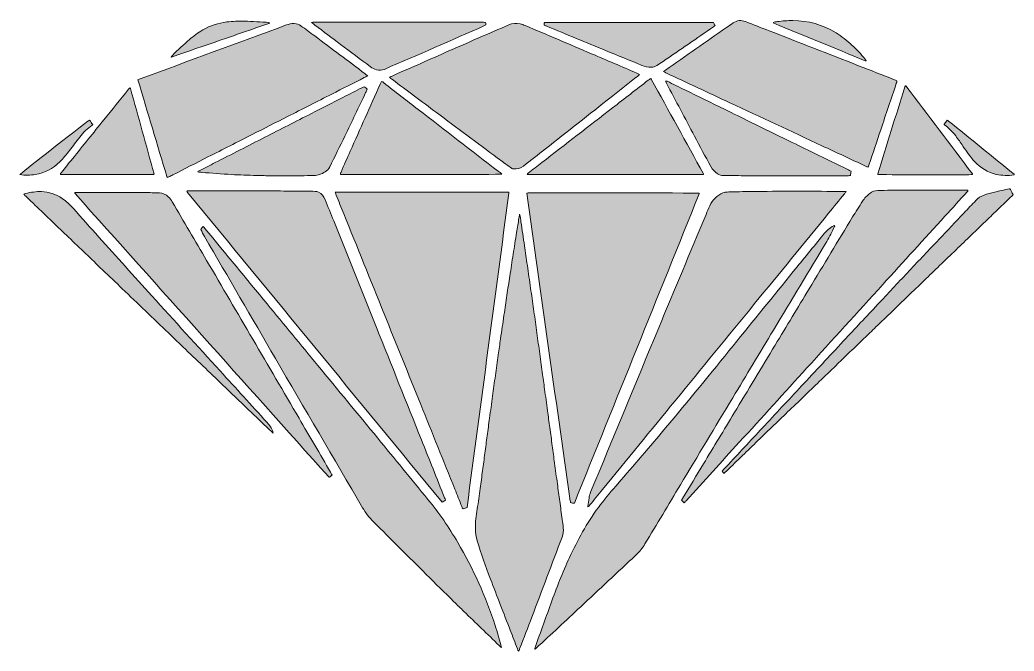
# Model space of a CAD drawing. Header units: inches. Extents: x 89 to 1910, y -1447 to -291.
import ezdxf

# ---------------------------------------------------------------- set-up
doc = ezdxf.new("R2010")
doc.units = ezdxf.units.IN
doc.header["$MEASUREMENT"] = 0
doc.layers.add('Layer 1', color=7, linetype='Continuous')

# ---------------------------------------------------------------- blocks, each defined once
blk = doc.blocks.new('block 3')
at = {"layer": 'Layer 1', "true_color": 0xffffff}
h = blk.add_hatch(color=7, dxfattribs=at)
h.dxf.hatch_style = 2
edge = h.paths.add_edge_path()
edge.add_spline(control_points=[(1268.1, -385.9), (1269.6, -384.7), (1270.6, -384), (1271.6, -383.2), (1308.8, -357.2), (1346, -331.2), (1383.3, -305.2), (1387.3, -302.3), (1391.5, -299.6), (1395.5, -296.8), (1402.7, -291.7), (1410.3, -291.2), (1418.3, -294.3), (1432.8, -299.9), (1447.2, -305.5), (1461.7, -311.1), (1516.3, -332.4), (1570.9, -353.7), (1625.6, -375), (1647.5, -383.6), (1669.3, -392.2), (1691.2, -400.7), (1692.7, -401.3), (1694.1, -401.9), (1695.7, -402.6), (1695.8, -404.4), (1695.1, -405.8), (1694.6, -407.3), (1685.1, -435.6), (1675.6, -464), (1666.1, -492.3), (1658.9, -513.8), (1651.7, -535.4), (1644.5, -556.9), (1644.1, -558.1), (1643.6, -559.3), (1643.1, -560.6), (1641.2, -560.7), (1639.8, -559.6), (1638.2, -558.9), (1611.6, -546.5), (1585, -534), (1558.3, -521.6), (1502.1, -495.3), (1445.9, -469.1), (1389.8, -442.9), (1350.7, -424.6), (1311.6, -406.4), (1272.5, -388.1), (1271.2, -387.5), (1269.9, -386.8), (1268.1, -385.9)], knot_values=[0, 0, 0, 0, 1, 1, 1, 2, 2, 2, 3, 3, 3, 4, 4, 4, 5, 5, 5, 6, 6, 6, 7, 7, 7, 8, 8, 8, 9, 9, 9, 10, 10, 10, 11, 11, 11, 12, 12, 12, 13, 13, 13, 14, 14, 14, 15, 15, 15, 16, 16, 16, 17, 17, 17, 17], degree=3, periodic=1)
h = blk.add_hatch(color=7, dxfattribs=at)
h.dxf.hatch_style = 2
edge = h.paths.add_edge_path()
edge.add_spline(control_points=[(304.9, -400.8), (306.7, -400.1), (308, -399.5), (309.3, -399), (398.5, -366.2), (487.7, -333.3), (576.9, -300.5), (581.6, -298.7), (586.4, -297.8), (591.4, -297.9), (595.9, -298.1), (599.9, -299.2), (603.5, -301.9), (612, -308.2), (620.6, -314.3), (629, -320.6), (659.8, -343.6), (690.4, -366.7), (721.1, -389.7), (722.6, -390.9), (724.1, -392.1), (726, -393.6), (723.6, -394.8), (721.7, -395.9), (719.7, -396.9), (699.9, -407), (680, -417), (660.2, -427), (633.1, -440.8), (606.1, -454.5), (579, -468.2), (557.5, -479.2), (536, -490.1), (514.4, -501), (487.4, -514.7), (460.3, -528.5), (433.2, -542.2), (411.7, -553.1), (390.2, -564.1), (368.7, -575), (366.2, -576.2), (363.8, -577.5), (361.4, -578.7), (360.6, -579.1), (359.7, -579.3), (358.8, -579.6), (358.4, -579), (358.1, -578.6), (358, -578.2), (340.3, -519.2), (322.7, -460.3), (304.9, -400.8)], knot_values=[0, 0, 0, 0, 1, 1, 1, 2, 2, 2, 3, 3, 3, 4, 4, 4, 5, 5, 5, 6, 6, 6, 7, 7, 7, 8, 8, 8, 9, 9, 9, 10, 10, 10, 11, 11, 11, 12, 12, 12, 13, 13, 13, 14, 14, 14, 15, 15, 15, 16, 16, 16, 17, 17, 17, 17], degree=3, periodic=1)
h = blk.add_hatch(color=7, dxfattribs=at)
h.dxf.hatch_style = 2
edge = h.paths.add_edge_path()
edge.add_spline(control_points=[(365.7, -358.9), (366.6, -357.9), (367.4, -356.9), (368.3, -356.1), (378.3, -346.1), (388.5, -336.4), (399.2, -327.3), (406.9, -320.8), (414.9, -314.8), (423.6, -309.6), (437.3, -301.5), (452.1, -296.8), (467.8, -295), (478.5, -293.8), (489.2, -293.3), (499.9, -293.6), (515.1, -294), (530.2, -294.8), (545.4, -296.1), (545.6, -296.1), (545.8, -296.4), (546.1, -296.7), (545.7, -297), (545.5, -297.4), (545.1, -297.6), (485.6, -318.1), (426.2, -338.7), (366.7, -359.3), (366.5, -359.3), (366.2, -359.1), (365.7, -358.9)], knot_values=[0, 0, 0, 0, 1, 1, 1, 2, 2, 2, 3, 3, 3, 4, 4, 4, 5, 5, 5, 6, 6, 6, 7, 7, 7, 8, 8, 8, 9, 9, 9, 10, 10, 10, 10], degree=3, periodic=1)
h = blk.add_hatch(color=7, dxfattribs=at)
h.dxf.hatch_style = 2
edge = h.paths.add_edge_path()
edge.add_spline(control_points=[(623.3, -295.9), (625.2, -295.7), (625.8, -295.5), (626.4, -295.5), (627.8, -295.5), (629.3, -295.5), (630.7, -295.5), (732.1, -295.5), (833.4, -295.5), (934.8, -295.5), (935.9, -295.5), (937, -295.5), (938.2, -295.5), (942.3, -295.6), (942.4, -295.7), (942.6, -300.5), (941.8, -300.9), (941, -301.3), (940.2, -301.7), (879, -328.5), (818, -355.6), (756.5, -381.7), (751.7, -383.8), (747, -383.9), (742.1, -382.5), (738.1, -381.4), (734.4, -379.4), (731, -376.9), (712.7, -363.3), (694.3, -349.7), (676, -336), (660.4, -324.3), (644.9, -312.5), (629.4, -300.7), (627.6, -299.4), (625.9, -298), (623.3, -295.9)], knot_values=[0, 0, 0, 0, 1, 1, 1, 2, 2, 2, 3, 3, 3, 4, 4, 4, 5, 5, 5, 6, 6, 6, 7, 7, 7, 8, 8, 8, 9, 9, 9, 10, 10, 10, 11, 11, 11, 12, 12, 12, 12], degree=3, periodic=1)
h = blk.add_hatch(color=7, dxfattribs=at)
h.dxf.hatch_style = 2
edge = h.paths.add_edge_path()
edge.add_spline(control_points=[(765.9, -396.3), (767.7, -395.4), (769.1, -394.7), (770.6, -394), (823.9, -370.5), (877.3, -346.9), (930.7, -323.5), (948.5, -315.6), (966.5, -308.1), (984.3, -300.2), (991.3, -297.1), (998.2, -296.8), (1005.4, -298.5), (1008.5, -299.2), (1011.6, -300.2), (1014.5, -301.4), (1055.1, -318.6), (1095.7, -335.9), (1136.3, -353.2), (1163.9, -364.9), (1191.5, -376.8), (1219.1, -388.7), (1220.7, -389.4), (1222.2, -390.1), (1224.2, -391.1), (1223, -392.2), (1222.1, -393.1), (1221.2, -393.9), (1204.9, -406.8), (1188.6, -419.6), (1172.2, -432.5), (1132, -464.2), (1091.8, -495.8), (1051.6, -527.5), (1038.2, -537.9), (1024.8, -548.3), (1011.5, -558.8), (1006, -563.1), (999.8, -564.4), (993, -563.9), (990.8, -563.7), (989.1, -562.7), (987.4, -561.4), (979.6, -555.6), (971.7, -549.9), (963.8, -544.1), (926.5, -516.3), (889.1, -488.5), (851.8, -460.7), (824.9, -440.6), (798, -420.5), (771.2, -400.4), (769.5, -399.1), (767.9, -397.8), (765.9, -396.3)], knot_values=[0, 0, 0, 0, 1, 1, 1, 2, 2, 2, 3, 3, 3, 4, 4, 4, 5, 5, 5, 6, 6, 6, 7, 7, 7, 8, 8, 8, 9, 9, 9, 10, 10, 10, 11, 11, 11, 12, 12, 12, 13, 13, 13, 14, 14, 14, 15, 15, 15, 16, 16, 16, 17, 17, 17, 18, 18, 18, 18], degree=3, periodic=1)
h = blk.add_hatch(color=7, dxfattribs=at)
h.dxf.hatch_style = 2
edge = h.paths.add_edge_path()
edge.add_spline(control_points=[(1359.8, -296), (1360.7, -297.8), (1361.5, -299.5), (1362.4, -301.4), (1361.5, -302.2), (1360.7, -303), (1359.8, -303.6), (1329, -324.9), (1298.2, -346.1), (1267.4, -367.2), (1263.5, -369.8), (1259.6, -372.3), (1255.7, -374.9), (1252.7, -376.9), (1249.4, -377.8), (1245.8, -377.8), (1239.8, -377.9), (1234, -376.6), (1228.5, -374.4), (1206.3, -365.3), (1184.1, -356.4), (1161.9, -347.2), (1126, -332.5), (1090.2, -317.6), (1054.3, -302.8), (1052.7, -302.1), (1051.1, -301.4), (1049.6, -300.7), (1048.7, -299.1), (1049.3, -297.8), (1049.6, -296.7), (1050.1, -296.4), (1050.4, -296.1), (1050.7, -296.1), (1052.3, -296), (1053.9, -295.9), (1055.4, -295.9), (1155.1, -295.9), (1254.7, -295.9), (1354.4, -295.9), (1356.1, -295.9), (1357.9, -295.9), (1359.8, -296)], knot_values=[0, 0, 0, 0, 1, 1, 1, 2, 2, 2, 3, 3, 3, 4, 4, 4, 5, 5, 5, 6, 6, 6, 7, 7, 7, 8, 8, 8, 9, 9, 9, 10, 10, 10, 11, 11, 11, 12, 12, 12, 13, 13, 13, 14, 14, 14, 14], degree=3, periodic=1)
h = blk.add_hatch(color=7, dxfattribs=at)
h.dxf.hatch_style = 2
edge = h.paths.add_edge_path()
edge.add_spline(control_points=[(1469.3, -295.7), (1471.6, -294.9), (1474.2, -294.7), (1476.6, -294.4), (1486, -293.1), (1495.4, -292.3), (1504.8, -292.3), (1533.3, -292.5), (1559.8, -299.9), (1584.1, -314.9), (1594.6, -321.3), (1604.3, -328.9), (1613.4, -337.3), (1622, -345.2), (1629.8, -353.8), (1637.3, -362.8), (1638, -363.7), (1638.6, -364.6), (1639.2, -365.6), (1639.2, -365.6), (1639.1, -365.8), (1639, -366), (1638.6, -366), (1638.1, -366.1), (1637.7, -366), (1581.5, -342.9), (1525.4, -319.9), (1469.2, -296.8), (1469.3, -296.4), (1469.3, -296.1), (1469.3, -295.7)], knot_values=[0, 0, 0, 0, 1, 1, 1, 2, 2, 2, 3, 3, 3, 4, 4, 4, 5, 5, 5, 6, 6, 6, 7, 7, 7, 8, 8, 8, 9, 9, 9, 10, 10, 10, 10], degree=3, periodic=1)
h = blk.add_hatch(color=7, dxfattribs=at)
h.dxf.hatch_style = 2
edge = h.paths.add_edge_path()
edge.add_spline(control_points=[(1244.5, -398.3), (1245.1, -399), (1245.5, -399.3), (1245.7, -399.7), (1277.6, -457.5), (1309.4, -515.3), (1341.3, -573.1), (1341.4, -573.3), (1341.3, -573.7), (1341.4, -574), (1341.1, -574.1), (1340.9, -574.5), (1340.6, -574.5), (1233.2, -574.5), (1125.7, -574.5), (1018.3, -574.5), (1017.7, -572.8), (1019.1, -572.5), (1019.9, -571.9), (1028.3, -565.3), (1036.8, -558.8), (1045.3, -552.2), (1088.4, -518.9), (1131.6, -485.5), (1174.7, -452.2), (1196.5, -435.3), (1218.2, -418.5), (1240, -401.7), (1241.4, -400.6), (1242.8, -399.6), (1244.5, -398.3)], knot_values=[0, 0, 0, 0, 1, 1, 1, 2, 2, 2, 3, 3, 3, 4, 4, 4, 5, 5, 5, 6, 6, 6, 7, 7, 7, 8, 8, 8, 9, 9, 9, 10, 10, 10, 10], degree=3, periodic=1)
h = blk.add_hatch(color=7, dxfattribs=at)
h.dxf.hatch_style = 2
edge = h.paths.add_edge_path()
edge.add_spline(control_points=[(290.3, -415.3), (290.7, -415.8), (291.1, -416.1), (291.3, -416.6), (305.7, -468.9), (320.2, -521.3), (334.5, -573.3), (333.7, -574.7), (332.7, -574.4), (331.8, -574.4), (330.7, -574.5), (329.6, -574.4), (328.4, -574.4), (275, -574.4), (221.6, -574.4), (168.2, -574.4), (166.5, -574.4), (164.7, -574.4), (163, -574.4), (162.6, -572.6), (163.8, -571.8), (164.5, -570.9), (171.3, -562.4), (178.1, -553.9), (185, -545.5), (204.1, -521.7), (223.3, -497.9), (242.5, -474.2), (257.6, -455.5), (272.6, -436.8), (287.7, -418.1), (288.5, -417.2), (289.4, -416.3), (290.3, -415.3)], knot_values=[0, 0, 0, 0, 1, 1, 1, 2, 2, 2, 3, 3, 3, 4, 4, 4, 5, 5, 5, 6, 6, 6, 7, 7, 7, 8, 8, 8, 9, 9, 9, 10, 10, 10, 11, 11, 11, 11], degree=3, periodic=1)
h = blk.add_hatch(color=7, dxfattribs=at)
h.dxf.hatch_style = 2
edge = h.paths.add_edge_path()
edge.add_spline(control_points=[(414.7, -569.6), (415, -568.2), (416, -568), (416.9, -567.6), (426.7, -562.6), (436.5, -557.5), (446.3, -552.5), (476.8, -537), (507.3, -521.5), (537.7, -506), (566.1, -491.5), (594.4, -477.1), (622.7, -462.6), (642, -452.8), (661.2, -443.1), (680.4, -433.3), (692.1, -427.3), (703.8, -421.4), (715.5, -415.4), (716.7, -414.8), (718, -414.2), (719.4, -413.5), (721.7, -414.4), (723, -416.5), (725.1, -417.9), (724, -420.3), (723.1, -422.3), (722.2, -424.3), (709.5, -450.9), (697, -477.5), (684.2, -504), (675.1, -522.8), (665.6, -541.5), (656.3, -560.3), (654.4, -564.1), (651.7, -567.2), (648.1, -569.4), (641.8, -573.5), (635, -576.1), (627.4, -576.2), (619.4, -576.3), (611.4, -576.4), (603.4, -576.5), (585.5, -576.5), (567.6, -576.5), (549.7, -576.5), (540.5, -576.4), (531.4, -576.4), (522.3, -576.1), (507, -575.6), (491.6, -575.2), (476.3, -574.3), (458.1, -573.2), (440, -571.8), (421.8, -570.4), (419.4, -570.3), (417.1, -569.9), (414.7, -569.6)], knot_values=[0, 0, 0, 0, 1, 1, 1, 2, 2, 2, 3, 3, 3, 4, 4, 4, 5, 5, 5, 6, 6, 6, 7, 7, 7, 8, 8, 8, 9, 9, 9, 10, 10, 10, 11, 11, 11, 12, 12, 12, 13, 13, 13, 14, 14, 14, 15, 15, 15, 16, 16, 16, 17, 17, 17, 18, 18, 18, 19, 19, 19, 19], degree=3, periodic=1)
h = blk.add_hatch(color=7, dxfattribs=at)
h.dxf.hatch_style = 2
edge = h.paths.add_edge_path()
edge.add_spline(control_points=[(971.6, -573.6), (966.1, -574.5), (744.5, -574.8), (679.8, -574.2), (678.5, -574.2), (677.3, -574.1), (676.2, -574), (675.4, -572.1), (676.5, -571), (677.1, -569.7), (682.7, -557), (688.4, -544.3), (694, -531.6), (712.3, -490.8), (730.5, -449.9), (748.7, -409.1), (749.5, -407.3), (750.3, -405.6), (751.2, -403.8), (753.1, -404.1), (754.1, -405.4), (755.3, -406.3), (776.4, -422.5), (797.4, -438.7), (818.4, -455), (867.4, -492.8), (916.4, -530.6), (965.3, -568.4), (967.3, -569.9), (969.5, -571.3), (971.6, -573.6)], knot_values=[0, 0, 0, 0, 1, 1, 1, 2, 2, 2, 3, 3, 3, 4, 4, 4, 5, 5, 5, 6, 6, 6, 7, 7, 7, 8, 8, 8, 9, 9, 9, 10, 10, 10, 10], degree=3, periodic=1)
h = blk.add_hatch(color=7, dxfattribs=at)
h.dxf.hatch_style = 2
edge = h.paths.add_edge_path()
edge.add_spline(control_points=[(1611.7, -568.4), (1611.3, -571.2), (1610.9, -573.5), (1610.6, -576.1), (1609.4, -576.2), (1608.3, -576.4), (1607.2, -576.5), (1607.1, -576.5), (1606.9, -576.5), (1606.7, -576.5), (1561.3, -576.6), (1515.9, -576.7), (1470.4, -576.7), (1454.1, -576.7), (1437.8, -576.6), (1421.5, -576.5), (1407, -576.4), (1392.4, -576.2), (1377.9, -576.2), (1373.9, -576.1), (1370.3, -575.1), (1367, -573), (1361.8, -569.6), (1357.6, -565.3), (1354.7, -559.8), (1344.7, -541.2), (1334.6, -522.7), (1324.7, -504.1), (1307.6, -471.7), (1290.6, -439.3), (1273.5, -406.9), (1272.9, -405.7), (1272.4, -404.4), (1271.8, -403.2), (1273.1, -402.3), (1273.9, -403.1), (1274.7, -403.5), (1285.4, -408.7), (1296.2, -414), (1307, -419.2), (1331.3, -431.1), (1355.5, -442.9), (1379.8, -454.8), (1395.7, -462.6), (1411.6, -470.4), (1427.6, -478.2), (1451, -489.7), (1474.4, -501), (1497.8, -512.5), (1513.6, -520.2), (1529.4, -528), (1545.1, -535.7), (1565.4, -545.6), (1585.6, -555.4), (1605.9, -565.3), (1607.7, -566.2), (1609.5, -567.2), (1611.7, -568.4)], knot_values=[0, 0, 0, 0, 1, 1, 1, 2, 2, 2, 3, 3, 3, 4, 4, 4, 5, 5, 5, 6, 6, 6, 7, 7, 7, 8, 8, 8, 9, 9, 9, 10, 10, 10, 11, 11, 11, 12, 12, 12, 13, 13, 13, 14, 14, 14, 15, 15, 15, 16, 16, 16, 17, 17, 17, 18, 18, 18, 19, 19, 19, 19], degree=3, periodic=1)
h = blk.add_hatch(color=7, dxfattribs=at)
h.dxf.hatch_style = 2
edge = h.paths.add_edge_path()
edge.add_spline(control_points=[(1711, -411.8), (1711.5, -412), (1711.9, -412), (1712.1, -412.2), (1752.8, -465.9), (1793.5, -519.5), (1834.2, -573.1), (1834.4, -573.3), (1834.3, -573.7), (1834.3, -574.3), (1833.8, -574.4), (1833.2, -574.5), (1832.6, -574.5), (1814, -575.1), (1665.2, -574.8), (1660.9, -574.2), (1660.8, -573.8), (1660.6, -573.5), (1660.7, -573.2), (1677.2, -520.1), (1693.6, -467), (1710.1, -413.9), (1710.4, -413.2), (1710.7, -412.5), (1711, -411.8)], knot_values=[0, 0, 0, 0, 1, 1, 1, 2, 2, 2, 3, 3, 3, 4, 4, 4, 5, 5, 5, 6, 6, 6, 7, 7, 7, 8, 8, 8, 8], degree=3, periodic=1)
h = blk.add_hatch(color=7, dxfattribs=at)
h.dxf.hatch_style = 2
edge = h.paths.add_edge_path()
edge.add_spline(control_points=[(88.6, -574.3), (92.2, -570.6), (173.4, -507.1), (213.2, -476.9), (214.1, -476.3), (215, -475.7), (216.2, -474.9), (218.3, -477.6), (220.2, -480.1), (222.1, -482.6), (221.7, -483.2), (221.5, -483.6), (221.1, -483.9), (212.3, -489.8), (204.9, -497.4), (198.4, -505.7), (192, -513.7), (186, -521.9), (179.8, -530.1), (174.2, -537.5), (168.3, -544.6), (161.7, -551.1), (149.1, -563.5), (134.3, -571.5), (116.8, -574.2), (107.6, -575.6), (98.4, -576), (88.6, -574.3)], knot_values=[0, 0, 0, 0, 1, 1, 1, 2, 2, 2, 3, 3, 3, 4, 4, 4, 5, 5, 5, 6, 6, 6, 7, 7, 7, 8, 8, 8, 9, 9, 9, 9], degree=3, periodic=1)
h = blk.add_hatch(color=7, dxfattribs=at)
h.dxf.hatch_style = 2
edge = h.paths.add_edge_path()
edge.add_spline(control_points=[(1910.5, -575.1), (1899.3, -576.5), (1888.5, -576.3), (1877.8, -574), (1862, -570.6), (1849, -562.3), (1838, -550.5), (1830, -541.8), (1823.4, -532), (1816.7, -522.3), (1812.3, -516), (1808, -509.7), (1803.4, -503.5), (1797.7, -495.9), (1791.2, -489.2), (1783.4, -483.7), (1783, -483.5), (1782.7, -483.1), (1782.3, -482.7), (1782.4, -482.3), (1782.5, -481.7), (1782.8, -481.4), (1784.4, -479.3), (1786.1, -477.2), (1787.9, -474.9), (1788.8, -475.5), (1789.5, -475.8), (1790.1, -476.3), (1830.2, -508.8), (1870.2, -541.3), (1910.3, -573.9), (1910.4, -574), (1910.4, -574.4), (1910.5, -575.1)], knot_values=[0, 0, 0, 0, 1, 1, 1, 2, 2, 2, 3, 3, 3, 4, 4, 4, 5, 5, 5, 6, 6, 6, 7, 7, 7, 8, 8, 8, 9, 9, 9, 10, 10, 10, 11, 11, 11, 11], degree=3, periodic=1)
h = blk.add_hatch(color=7, dxfattribs=at)
h.dxf.hatch_style = 2
edge = h.paths.add_edge_path()
edge.add_spline(control_points=[(1378.5, -1121.6), (1377.3, -1119.9), (1376.5, -1118.7), (1375.5, -1117.3), (1379.6, -1112.9), (1383.5, -1108.7), (1387.5, -1104.5), (1409.5, -1080.9), (1431.5, -1057.3), (1453.6, -1033.6), (1477.6, -1007.9), (1501.6, -982.2), (1525.6, -956.5), (1551.1, -929.2), (1576.6, -901.8), (1602.2, -874.5), (1622.8, -852.4), (1643.5, -830.4), (1664.2, -808.3), (1682.2, -789.1), (1700.2, -769.8), (1718.3, -750.6), (1736.4, -731.4), (1754.5, -712.3), (1772.7, -693.1), (1788, -676.8), (1803.4, -660.6), (1818.8, -644.3), (1826, -636.8), (1833.2, -629.4), (1840.3, -621.8), (1844.6, -617.2), (1849.7, -614.1), (1855.5, -611.9), (1861.6, -609.4), (1867.9, -607.9), (1874.3, -606.5), (1883.4, -604.4), (1892.4, -602.4), (1901.5, -600.4), (1901.9, -600.3), (1902.4, -600.3), (1902.9, -600.3), (1904.6, -601.7), (1905, -603.8), (1905.9, -605.6), (1906.8, -607.3), (1907.6, -609.1), (1908.5, -611.1), (1907.6, -612), (1906.9, -613), (1906, -613.9), (1899, -620.7), (1892, -627.5), (1884.9, -634.2), (1877.2, -641.6), (1869.5, -649.1), (1861.8, -656.5), (1851.9, -666), (1841.9, -675.5), (1832, -685.1), (1822.7, -694), (1813.4, -703.1), (1804.1, -712), (1794, -721.7), (1784, -731.3), (1774, -741), (1764.5, -750.1), (1755.1, -759.2), (1745.7, -768.3), (1735.6, -777.9), (1725.6, -787.6), (1715.6, -797.2), (1706, -806.4), (1696.5, -815.6), (1686.9, -824.9), (1677, -834.4), (1667.1, -843.9), (1657.2, -853.4), (1649.8, -860.5), (1642.5, -867.7), (1635.1, -874.8), (1625.2, -884.3), (1615.3, -893.8), (1605.4, -903.3), (1598.3, -910.1), (1591.3, -916.9), (1584.3, -923.7), (1574, -933.5), (1563.8, -943.4), (1553.5, -953.2), (1544, -962.4), (1534.4, -971.7), (1524.9, -980.9), (1515.1, -990.3), (1505.3, -999.7), (1495.5, -1009.1), (1485.9, -1018.3), (1476.4, -1027.6), (1466.8, -1036.8), (1457, -1046.2), (1447.2, -1055.6), (1437.4, -1065.1), (1428, -1074.1), (1418.6, -1083.3), (1409.1, -1092.4), (1399.6, -1101.6), (1390, -1110.8), (1380.5, -1120), (1380, -1120.4), (1379.5, -1120.8), (1378.5, -1121.6)], knot_values=[0, 0, 0, 0, 1, 1, 1, 2, 2, 2, 3, 3, 3, 4, 4, 4, 5, 5, 5, 6, 6, 6, 7, 7, 7, 8, 8, 8, 9, 9, 9, 10, 10, 10, 11, 11, 11, 12, 12, 12, 13, 13, 13, 14, 14, 14, 15, 15, 15, 16, 16, 16, 17, 17, 17, 18, 18, 18, 19, 19, 19, 20, 20, 20, 21, 21, 21, 22, 22, 22, 23, 23, 23, 24, 24, 24, 25, 25, 25, 26, 26, 26, 27, 27, 27, 28, 28, 28, 29, 29, 29, 30, 30, 30, 31, 31, 31, 32, 32, 32, 33, 33, 33, 34, 34, 34, 35, 35, 35, 36, 36, 36, 37, 37, 37, 37], degree=3, periodic=1)
h = blk.add_hatch(color=7, dxfattribs=at)
h.dxf.hatch_style = 2
edge = h.paths.add_edge_path()
edge.add_spline(control_points=[(552.7, -1047.6), (551.3, -1046.4), (550.2, -1045.7), (549.4, -1044.9), (537.2, -1033.3), (525.1, -1021.6), (513, -1010), (497.1, -994.8), (481.1, -979.5), (465.2, -964.3), (452.9, -952.6), (440.7, -940.8), (428.5, -929.1), (416.3, -917.4), (404.2, -905.9), (392, -894.3), (381.6, -884.3), (371.3, -874.3), (360.9, -864.4), (346.8, -850.9), (332.7, -837.4), (318.6, -823.9), (304.5, -810.4), (290.4, -796.9), (276.3, -783.4), (264.2, -771.8), (252, -760.2), (239.9, -748.6), (229.6, -738.8), (219.4, -728.9), (209.1, -719.1), (198.7, -709.1), (188.3, -699.2), (177.9, -689.2), (167.8, -679.6), (157.8, -670), (147.8, -660.4), (137.3, -650.3), (126.7, -640.2), (116.2, -630.2), (110.1, -624.3), (104, -618.5), (97.9, -612.6), (97.2, -611.9), (96.6, -611.2), (95.9, -610.2), (97, -609.8), (97.8, -609.3), (98.7, -609.1), (108.4, -606.6), (118.2, -605.3), (128.2, -605.6), (142, -606), (154.5, -610.3), (165.9, -618), (173.5, -623.1), (180.3, -629.2), (186.4, -636.1), (202.1, -653.7), (217.8, -671.5), (233.6, -689.1), (265.8, -724.9), (298, -760.7), (330.3, -796.3), (372, -842.3), (413.8, -888.1), (455.6, -933.9), (484.2, -965.3), (512.7, -996.6), (541.2, -1027.9), (545, -1032.1), (548.5, -1036.4), (550.9, -1041.6), (551.6, -1043.3), (552.4, -1045), (552.7, -1047.6)], knot_values=[0, 0, 0, 0, 1, 1, 1, 2, 2, 2, 3, 3, 3, 4, 4, 4, 5, 5, 5, 6, 6, 6, 7, 7, 7, 8, 8, 8, 9, 9, 9, 10, 10, 10, 11, 11, 11, 12, 12, 12, 13, 13, 13, 14, 14, 14, 15, 15, 15, 16, 16, 16, 17, 17, 17, 18, 18, 18, 19, 19, 19, 20, 20, 20, 21, 21, 21, 22, 22, 22, 23, 23, 23, 24, 24, 24, 25, 25, 25, 25], degree=3, periodic=1)
h = blk.add_hatch(color=7, dxfattribs=at)
h.dxf.hatch_style = 2
edge = h.paths.add_edge_path()
edge.add_spline(control_points=[(660.6, -1124.1), (659.2, -1126), (657.6, -1127.4), (655.8, -1128.5), (655.2, -1128.2), (654.8, -1128.2), (654.6, -1128), (499.7, -955.1), (344.8, -782.2), (189.9, -609.3), (189.6, -608.9), (189.4, -608.5), (189.1, -607.8), (189.8, -607.6), (190.3, -607.3), (190.8, -607.3), (191.8, -607.2), (192.8, -607.2), (193.7, -607.2), (224.6, -607.2), (255.5, -607.1), (286.3, -607.1), (296.6, -607.1), (306.8, -607.1), (317, -607.3), (326.2, -607.4), (335.3, -607.7), (344.4, -607.8), (350.9, -607.9), (356, -611.1), (360.6, -615.1), (363.6, -617.6), (365.8, -620.7), (367.8, -624), (388.8, -659.9), (409.9, -695.7), (430.9, -731.6), (487.4, -827.8), (543.7, -924.2), (600.1, -1020.5), (619.4, -1053.4), (638.7, -1086.4), (658, -1119.4), (658.8, -1120.9), (659.7, -1122.5), (660.6, -1124.1)], knot_values=[0, 0, 0, 0, 1, 1, 1, 2, 2, 2, 3, 3, 3, 4, 4, 4, 5, 5, 5, 6, 6, 6, 7, 7, 7, 8, 8, 8, 9, 9, 9, 10, 10, 10, 11, 11, 11, 12, 12, 12, 13, 13, 13, 14, 14, 14, 15, 15, 15, 15], degree=3, periodic=1)
h = blk.add_hatch(color=7, dxfattribs=at)
h.dxf.hatch_style = 2
edge = h.paths.add_edge_path()
edge.add_spline(control_points=[(868.6, -1170.7), (866.4, -1172), (864.5, -1173.1), (862.4, -1174.3), (706.8, -985.1), (551.4, -796.1), (395.9, -607.1), (395.5, -606.5), (395.1, -605.9), (394.7, -605.3), (395.2, -604.1), (396.1, -604.4), (396.9, -604.4), (398.1, -604.3), (399.4, -604.4), (400.7, -604.4), (450, -604.4), (499.2, -604.3), (548.5, -604.4), (564.2, -604.4), (579.8, -604.5), (595.5, -604.6), (606.9, -604.7), (618.2, -605), (629.6, -605.1), (631.9, -605.2), (634, -605.8), (636, -606.8), (641.5, -609.9), (645.6, -614), (648, -620), (653.1, -633.1), (658.5, -646.1), (663.7, -659.1), (689.9, -724.2), (716, -789.3), (742.1, -854.5), (769.6, -923), (797, -991.6), (824.5, -1060.1), (838.7, -1095.6), (852.8, -1131.1), (867, -1166.5), (867.5, -1167.7), (867.9, -1168.9), (868.6, -1170.7)], knot_values=[0, 0, 0, 0, 1, 1, 1, 2, 2, 2, 3, 3, 3, 4, 4, 4, 5, 5, 5, 6, 6, 6, 7, 7, 7, 8, 8, 8, 9, 9, 9, 10, 10, 10, 11, 11, 11, 12, 12, 12, 13, 13, 13, 14, 14, 14, 15, 15, 15, 15], degree=3, periodic=1)
h = blk.add_hatch(color=7, dxfattribs=at)
h.dxf.hatch_style = 2
edge = h.paths.add_edge_path()
edge.add_spline(control_points=[(666.4, -606.5), (772, -606.5), (876.8, -606.5), (981.5, -606.6), (982.5, -606.6), (983.4, -606.8), (984.4, -606.9), (984.5, -607.5), (984.8, -607.9), (984.7, -608.4), (959.1, -800.2), (933.6, -992.1), (908, -1183.8), (905.6, -1185.2), (903.4, -1185.9), (901, -1186.2), (899.3, -1185.4), (899.1, -1183.6), (898.5, -1182.2), (894.2, -1171.5), (889.9, -1160.8), (885.6, -1150.2), (864.8, -1098.6), (844, -1047), (823.2, -995.4), (800.8, -940), (778.4, -884.6), (756, -829.2), (731.4, -768.1), (706.7, -707), (682.1, -646), (677.5, -634.6), (672.8, -623.2), (668.2, -611.8), (667.6, -610.3), (667.2, -608.8), (666.4, -606.5)], knot_values=[0, 0, 0, 0, 1, 1, 1, 2, 2, 2, 3, 3, 3, 4, 4, 4, 5, 5, 5, 6, 6, 6, 7, 7, 7, 8, 8, 8, 9, 9, 9, 10, 10, 10, 11, 11, 11, 12, 12, 12, 12], degree=3, periodic=1)
h = blk.add_hatch(color=7, dxfattribs=at)
h.dxf.hatch_style = 2
edge = h.paths.add_edge_path()
edge.add_spline(control_points=[(1104.7, -1176.2), (1101.9, -1176.6), (1099.9, -1175.7), (1097.6, -1175.1), (1097.2, -1172.5), (1096.7, -1170), (1096.3, -1167.5), (1070, -981.3), (1043.7, -795), (1017.4, -608.5), (1018.4, -608.3), (1019.2, -608.1), (1020, -608.1), (1034, -607.5), (1329.3, -607.9), (1333.3, -608.5), (1333.3, -608.8), (1333.5, -609.1), (1333.4, -609.4), (1257.2, -798.2), (1181, -987.1), (1104.7, -1176.2)], knot_values=[0, 0, 0, 0, 1, 1, 1, 2, 2, 2, 3, 3, 3, 4, 4, 4, 5, 5, 5, 6, 6, 6, 7, 7, 7, 7], degree=3, periodic=1)
h = blk.add_hatch(color=7, dxfattribs=at)
h.dxf.hatch_style = 2
edge = h.paths.add_edge_path()
edge.add_spline(control_points=[(1129.6, -1182.9), (1129.5, -1182.1), (1129.3, -1181.7), (1129.4, -1181.3), (1130.1, -1176.4), (1130.9, -1171.5), (1131.5, -1166.6), (1132, -1162.9), (1133.1, -1159.5), (1134.5, -1156.1), (1176.1, -1055.6), (1217.6, -955.2), (1259.3, -854.8), (1288.1, -785.6), (1317.1, -716.4), (1346, -647.3), (1348.3, -642), (1350.5, -636.7), (1352.8, -631.4), (1357.6, -620.2), (1366.1, -612.8), (1377, -607.9), (1379.5, -606.8), (1382.1, -606.3), (1384.9, -606.3), (1388.9, -606.2), (1392.9, -606), (1396.9, -606), (1410.8, -605.7), (1424.7, -605.3), (1438.6, -605.2), (1464.7, -605), (1490.8, -605), (1516.8, -605), (1543.9, -605), (1570.9, -605.1), (1597.9, -605.2), (1599.3, -605.2), (1600.7, -605.3), (1602.5, -605.4), (1602, -607.3), (1600.8, -608.3), (1599.8, -609.5), (1590.1, -621.4), (1580.3, -633.3), (1570.6, -645.1), (1525.4, -700.3), (1480.2, -755.5), (1435, -810.7), (1386.5, -870), (1337.9, -929.3), (1289.3, -988.5), (1245.1, -1042.6), (1200.8, -1096.7), (1156.5, -1150.8), (1148.7, -1160.3), (1140.9, -1169.8), (1133, -1179.3), (1132.1, -1180.5), (1131.2, -1181.9), (1129.6, -1182.9)], knot_values=[0, 0, 0, 0, 1, 1, 1, 2, 2, 2, 3, 3, 3, 4, 4, 4, 5, 5, 5, 6, 6, 6, 7, 7, 7, 8, 8, 8, 9, 9, 9, 10, 10, 10, 11, 11, 11, 12, 12, 12, 13, 13, 13, 14, 14, 14, 15, 15, 15, 16, 16, 16, 17, 17, 17, 18, 18, 18, 19, 19, 19, 20, 20, 20, 20], degree=3, periodic=1)
h = blk.add_hatch(color=7, dxfattribs=at)
h.dxf.hatch_style = 2
edge = h.paths.add_edge_path()
edge.add_spline(control_points=[(1305.9, -1175.4), (1304.3, -1173.8), (1302.9, -1172.4), (1301.2, -1170.8), (1301.9, -1169.5), (1302.4, -1168.4), (1303, -1167.3), (1315.7, -1146.2), (1328.4, -1125.1), (1341.2, -1104.1), (1360, -1073), (1378.8, -1041.9), (1397.5, -1010.9), (1422.6, -969.4), (1447.7, -927.9), (1472.7, -886.5), (1493.4, -852.2), (1514.1, -818), (1534.8, -783.8), (1561.3, -739.9), (1587.9, -695.9), (1614.5, -652), (1620.4, -642.3), (1626.6, -632.8), (1632.6, -623.2), (1636.2, -617.6), (1640.7, -612.8), (1645.9, -608.8), (1650.2, -605.5), (1654.9, -603.6), (1660.5, -603.6), (1668.5, -603.6), (1676.5, -603.2), (1684.5, -603.1), (1698.7, -602.9), (1713, -602.7), (1727.2, -602.7), (1759, -602.7), (1790.8, -602.7), (1822.7, -602.7), (1823.8, -602.7), (1824.8, -602.8), (1825.9, -602.9), (1826.4, -604.6), (1825.2, -605.1), (1824.5, -605.9), (1811, -620.8), (1797.4, -635.7), (1783.8, -650.6), (1745.8, -692.3), (1707.8, -734.1), (1669.8, -775.8), (1623.5, -826.7), (1577.2, -877.5), (1530.9, -928.4), (1489.6, -973.8), (1448.3, -1019.2), (1406.9, -1064.6), (1374.4, -1100.3), (1341.9, -1136), (1309.4, -1171.7), (1308.3, -1172.9), (1307.2, -1174), (1305.9, -1175.4)], knot_values=[0, 0, 0, 0, 1, 1, 1, 2, 2, 2, 3, 3, 3, 4, 4, 4, 5, 5, 5, 6, 6, 6, 7, 7, 7, 8, 8, 8, 9, 9, 9, 10, 10, 10, 11, 11, 11, 12, 12, 12, 13, 13, 13, 14, 14, 14, 15, 15, 15, 16, 16, 16, 17, 17, 17, 18, 18, 18, 19, 19, 19, 20, 20, 20, 21, 21, 21, 21], degree=3, periodic=1)
h = blk.add_hatch(color=7, dxfattribs=at)
h.dxf.hatch_style = 2
edge = h.paths.add_edge_path()
edge.add_spline(control_points=[(1002.8, -1446.9), (1000.9, -1446), (1000.9, -1444.2), (1000.4, -1442.8), (995.9, -1431.5), (991.6, -1420.1), (987.2, -1408.8), (975.1, -1377.5), (962.9, -1346.2), (950.9, -1314.9), (942.1, -1291.9), (934.1, -1268.6), (926.7, -1245.1), (924.5, -1237.9), (923.4, -1230.5), (923.3, -1222.9), (923.1, -1210.7), (924.9, -1198.7), (926.7, -1186.7), (928.6, -1174.2), (930.3, -1161.7), (932.1, -1149.2), (933.6, -1138.2), (935, -1127.3), (936.5, -1116.4), (937.9, -1105.7), (939.3, -1095.1), (940.7, -1084.5), (942.1, -1073.9), (943.4, -1063.3), (944.9, -1052.6), (946.3, -1041.9), (947.8, -1031.1), (949.3, -1020.3), (951.1, -1006.9), (952.9, -993.4), (954.8, -979.9), (956.5, -967.4), (958.2, -954.9), (959.9, -942.4), (961.7, -929.7), (963.5, -917.1), (965.3, -904.4), (966.7, -894.6), (968, -884.8), (969.4, -875), (971.5, -860.6), (973.6, -846.2), (975.7, -831.8), (977.5, -819.6), (979.2, -807.4), (981.1, -795.2), (982.8, -783.5), (984.6, -771.8), (986.4, -760.2), (988.5, -746.9), (990.5, -733.6), (992.5, -720.3), (994.6, -707.1), (996.7, -693.8), (998.8, -680.5), (1000.2, -671.7), (1001.7, -662.9), (1003.1, -654), (1003.4, -652), (1003.8, -650), (1004.4, -647.1), (1005.9, -652.2), (1006.2, -656.6), (1006.8, -660.9), (1009.1, -675.4), (1011.1, -690), (1013.3, -704.6), (1015, -716.6), (1016.7, -728.6), (1018.5, -740.6), (1020.5, -754.6), (1022.5, -768.5), (1024.5, -782.4), (1026.4, -795.1), (1028.2, -807.7), (1029.9, -820.4), (1031.8, -833.4), (1033.6, -846.4), (1035.4, -859.3), (1037.1, -872.2), (1038.8, -885), (1040.6, -897.8), (1042.3, -910.7), (1044.2, -923.5), (1045.9, -936.3), (1047.3, -946.6), (1048.7, -956.9), (1050.1, -967.2), (1051.9, -980.4), (1053.7, -993.5), (1055.5, -1006.7), (1056.9, -1017), (1058.2, -1027.3), (1059.6, -1037.6), (1061.2, -1048.6), (1062.7, -1059.7), (1064.2, -1070.8), (1065.6, -1081.4), (1067, -1092.1), (1068.4, -1102.7), (1070.1, -1115.3), (1071.8, -1128), (1073.6, -1140.7), (1075, -1151.3), (1076.4, -1161.9), (1077.9, -1172.5), (1079.4, -1183.6), (1080.9, -1194.7), (1082.4, -1205.8), (1083.1, -1210.9), (1083.7, -1216), (1084.3, -1221), (1085, -1227), (1084.2, -1232.8), (1082.1, -1238.4), (1063.6, -1287.2), (1045.2, -1335.9), (1026.7, -1384.6), (1019.5, -1403.6), (1012.2, -1422.6), (1004.9, -1441.5), (1004.3, -1443.3), (1003.5, -1445.1), (1002.8, -1446.9)], knot_values=[0, 0, 0, 0, 1, 1, 1, 2, 2, 2, 3, 3, 3, 4, 4, 4, 5, 5, 5, 6, 6, 6, 7, 7, 7, 8, 8, 8, 9, 9, 9, 10, 10, 10, 11, 11, 11, 12, 12, 12, 13, 13, 13, 14, 14, 14, 15, 15, 15, 16, 16, 16, 17, 17, 17, 18, 18, 18, 19, 19, 19, 20, 20, 20, 21, 21, 21, 22, 22, 22, 23, 23, 23, 24, 24, 24, 25, 25, 25, 26, 26, 26, 27, 27, 27, 28, 28, 28, 29, 29, 29, 30, 30, 30, 31, 31, 31, 32, 32, 32, 33, 33, 33, 34, 34, 34, 35, 35, 35, 36, 36, 36, 37, 37, 37, 38, 38, 38, 39, 39, 39, 40, 40, 40, 41, 41, 41, 42, 42, 42, 43, 43, 43, 43], degree=3, periodic=1)
h = blk.add_hatch(color=7, dxfattribs=at)
h.dxf.hatch_style = 2
edge = h.paths.add_edge_path()
edge.add_spline(control_points=[(971.3, -1440.6), (969.3, -1438.9), (968, -1437.8), (966.7, -1436.6), (956, -1426.2), (945.4, -1415.8), (934.7, -1405.5), (923.9, -1395.1), (913, -1384.7), (902.2, -1374.2), (896.1, -1368.3), (890, -1362.4), (884, -1356.5), (867.1, -1339.9), (850.2, -1323.3), (833.4, -1306.6), (801.1, -1274.5), (768.7, -1242.3), (736.5, -1210.1), (728.7, -1202.4), (722.1, -1193.8), (716.6, -1184.4), (663.4, -1093.2), (610.1, -1002.1), (556.9, -910.9), (513.6, -836.6), (470.3, -762.3), (427, -687.9), (424.5, -683.7), (422.5, -679.1), (420.3, -674.7), (421.4, -672.5), (423.1, -671.4), (424.7, -669.7), (425.9, -671), (426.9, -672), (427.8, -673.1), (465.8, -719.1), (503.7, -765.2), (541.7, -811.2), (572.6, -848.7), (603.6, -886.2), (634.6, -923.7), (671.2, -968.2), (707.8, -1012.6), (744.4, -1057.1), (775.1, -1094.4), (805.6, -1131.8), (836.3, -1169.1), (856.7, -1193.9), (874.7, -1220.3), (891, -1247.9), (919.4, -1296.2), (942.2, -1347), (959.6, -1400.2), (963.4, -1411.9), (966.7, -1423.8), (970.2, -1435.6), (970.6, -1436.9), (970.8, -1438.3), (971.3, -1440.6)], knot_values=[0, 0, 0, 0, 1, 1, 1, 2, 2, 2, 3, 3, 3, 4, 4, 4, 5, 5, 5, 6, 6, 6, 7, 7, 7, 8, 8, 8, 9, 9, 9, 10, 10, 10, 11, 11, 11, 12, 12, 12, 13, 13, 13, 14, 14, 14, 15, 15, 15, 16, 16, 16, 17, 17, 17, 18, 18, 18, 19, 19, 19, 20, 20, 20, 20], degree=3, periodic=1)
h = blk.add_hatch(color=7, dxfattribs=at)
h.dxf.hatch_style = 2
edge = h.paths.add_edge_path()
edge.add_spline(control_points=[(1032, -1442.7), (1032.3, -1441.8), (1032.5, -1440.9), (1032.8, -1440.1), (1043, -1411.6), (1053.2, -1383.2), (1063.5, -1354.8), (1073.9, -1326.1), (1085.2, -1297.7), (1098.2, -1270.1), (1113.5, -1237.8), (1131.2, -1206.9), (1152.8, -1178.3), (1162.7, -1165.1), (1173.7, -1152.8), (1184.5, -1140.4), (1214, -1106.7), (1243, -1072.6), (1271.8, -1038.3), (1313.5, -988.6), (1354.6, -938.3), (1395.6, -887.9), (1432.4, -842.6), (1469.1, -797.2), (1505.9, -751.9), (1524, -729.5), (1542.3, -707.2), (1560.5, -685), (1563.4, -681.5), (1566.5, -678.3), (1569.6, -675.1), (1572.6, -672.2), (1576.1, -669.9), (1579.9, -668.2), (1580.4, -667.9), (1581, -667.8), (1581.5, -667.7), (1582.2, -668.5), (1581.7, -669.1), (1581.5, -669.6), (1576.9, -678.8), (1572.3, -687.9), (1567, -696.7), (1534.5, -750.8), (1502, -805), (1469.5, -859.1), (1444.6, -900.5), (1419.7, -941.9), (1394.8, -983.2), (1362.8, -1036.4), (1330.8, -1089.6), (1298.9, -1142.7), (1277.3, -1178.6), (1255.7, -1214.5), (1234.1, -1250.5), (1229.5, -1258.2), (1224, -1265.1), (1217.3, -1271.3), (1183.6, -1302.6), (1150.1, -1334.2), (1116.4, -1365.6), (1089.2, -1391), (1061.9, -1416.3), (1034.6, -1441.7), (1034, -1442.2), (1033.4, -1442.7), (1032.8, -1443.2), (1032.5, -1443), (1032.3, -1442.9), (1032, -1442.7)], knot_values=[0, 0, 0, 0, 1, 1, 1, 2, 2, 2, 3, 3, 3, 4, 4, 4, 5, 5, 5, 6, 6, 6, 7, 7, 7, 8, 8, 8, 9, 9, 9, 10, 10, 10, 11, 11, 11, 12, 12, 12, 13, 13, 13, 14, 14, 14, 15, 15, 15, 16, 16, 16, 17, 17, 17, 18, 18, 18, 19, 19, 19, 20, 20, 20, 21, 21, 21, 22, 22, 22, 23, 23, 23, 23], degree=3, periodic=1)
at = {"layer": 'Layer 1', "lineweight": 0}
for points, knots in [([(1268.1, -385.9), (1269.6, -384.7), (1270.6, -384), (1271.6, -383.2), (1308.8, -357.2), (1346, -331.2), (1383.3, -305.2), (1387.3, -302.3), (1391.5, -299.6), (1395.5, -296.8), (1402.7, -291.7), (1410.3, -291.2), (1418.3, -294.3), (1432.8, -299.9), (1447.2, -305.5), (1461.7, -311.1), (1516.3, -332.4), (1570.9, -353.7), (1625.6, -375), (1647.5, -383.6), (1669.3, -392.2), (1691.2, -400.7), (1692.7, -401.3), (1694.1, -401.9), (1695.7, -402.6), (1695.8, -404.4), (1695.1, -405.8), (1694.6, -407.3), (1685.1, -435.6), (1675.6, -464), (1666.1, -492.3), (1658.9, -513.8), (1651.7, -535.4), (1644.5, -556.9), (1644.1, -558.1), (1643.6, -559.3), (1643.1, -560.6), (1641.2, -560.7), (1639.8, -559.6), (1638.2, -558.9), (1611.6, -546.5), (1585, -534), (1558.3, -521.6), (1502.1, -495.3), (1445.9, -469.1), (1389.8, -442.9), (1350.7, -424.6), (1311.6, -406.4), (1272.5, -388.1), (1271.2, -387.5), (1269.9, -386.8), (1268.1, -385.9)], [0, 0, 0, 0, 1, 1, 1, 2, 2, 2, 3, 3, 3, 4, 4, 4, 5, 5, 5, 6, 6, 6, 7, 7, 7, 8, 8, 8, 9, 9, 9, 10, 10, 10, 11, 11, 11, 12, 12, 12, 13, 13, 13, 14, 14, 14, 15, 15, 15, 16, 16, 16, 17, 17, 17, 17]), ([(304.9, -400.8), (306.7, -400.1), (308, -399.5), (309.3, -399), (398.5, -366.2), (487.7, -333.3), (576.9, -300.5), (581.6, -298.7), (586.4, -297.8), (591.4, -297.9), (595.9, -298.1), (599.9, -299.2), (603.5, -301.9), (612, -308.2), (620.6, -314.3), (629, -320.6), (659.8, -343.6), (690.4, -366.7), (721.1, -389.7), (722.6, -390.9), (724.1, -392.1), (726, -393.6), (723.6, -394.8), (721.7, -395.9), (719.7, -396.9), (699.9, -407), (680, -417), (660.2, -427), (633.1, -440.8), (606.1, -454.5), (579, -468.2), (557.5, -479.2), (536, -490.1), (514.4, -501), (487.4, -514.7), (460.3, -528.5), (433.2, -542.2), (411.7, -553.1), (390.2, -564.1), (368.7, -575), (366.2, -576.2), (363.8, -577.5), (361.4, -578.7), (360.6, -579.1), (359.7, -579.3), (358.8, -579.6), (358.4, -579), (358.1, -578.6), (358, -578.2), (340.3, -519.2), (322.7, -460.3), (304.9, -400.8)], [0, 0, 0, 0, 1, 1, 1, 2, 2, 2, 3, 3, 3, 4, 4, 4, 5, 5, 5, 6, 6, 6, 7, 7, 7, 8, 8, 8, 9, 9, 9, 10, 10, 10, 11, 11, 11, 12, 12, 12, 13, 13, 13, 14, 14, 14, 15, 15, 15, 16, 16, 16, 17, 17, 17, 17]), ([(365.7, -358.9), (366.6, -357.9), (367.4, -356.9), (368.3, -356.1), (378.3, -346.1), (388.5, -336.4), (399.2, -327.3), (406.9, -320.8), (414.9, -314.8), (423.6, -309.6), (437.3, -301.5), (452.1, -296.8), (467.8, -295), (478.5, -293.8), (489.2, -293.3), (499.9, -293.6), (515.1, -294), (530.2, -294.8), (545.4, -296.1), (545.6, -296.1), (545.8, -296.4), (546.1, -296.7), (545.7, -297), (545.5, -297.4), (545.1, -297.6), (485.6, -318.1), (426.2, -338.7), (366.7, -359.3), (366.5, -359.3), (366.2, -359.1), (365.7, -358.9)], [0, 0, 0, 0, 1, 1, 1, 2, 2, 2, 3, 3, 3, 4, 4, 4, 5, 5, 5, 6, 6, 6, 7, 7, 7, 8, 8, 8, 9, 9, 9, 10, 10, 10, 10]), ([(623.3, -295.9), (625.2, -295.7), (625.8, -295.5), (626.4, -295.5), (627.8, -295.5), (629.3, -295.5), (630.7, -295.5), (732.1, -295.5), (833.4, -295.5), (934.8, -295.5), (935.9, -295.5), (937, -295.5), (938.2, -295.5), (942.3, -295.6), (942.4, -295.7), (942.6, -300.5), (941.8, -300.9), (941, -301.3), (940.2, -301.7), (879, -328.5), (818, -355.6), (756.5, -381.7), (751.7, -383.8), (747, -383.9), (742.1, -382.5), (738.1, -381.4), (734.4, -379.4), (731, -376.9), (712.7, -363.3), (694.3, -349.7), (676, -336), (660.4, -324.3), (644.9, -312.5), (629.4, -300.7), (627.6, -299.4), (625.9, -298), (623.3, -295.9)], [0, 0, 0, 0, 1, 1, 1, 2, 2, 2, 3, 3, 3, 4, 4, 4, 5, 5, 5, 6, 6, 6, 7, 7, 7, 8, 8, 8, 9, 9, 9, 10, 10, 10, 11, 11, 11, 12, 12, 12, 12]), ([(765.9, -396.3), (767.7, -395.4), (769.1, -394.7), (770.6, -394), (823.9, -370.5), (877.3, -346.9), (930.7, -323.5), (948.5, -315.6), (966.5, -308.1), (984.3, -300.2), (991.3, -297.1), (998.2, -296.8), (1005.4, -298.5), (1008.5, -299.2), (1011.6, -300.2), (1014.5, -301.4), (1055.1, -318.6), (1095.7, -335.9), (1136.3, -353.2), (1163.9, -364.9), (1191.5, -376.8), (1219.1, -388.7), (1220.7, -389.4), (1222.2, -390.1), (1224.2, -391.1), (1223, -392.2), (1222.1, -393.1), (1221.2, -393.9), (1204.9, -406.8), (1188.6, -419.6), (1172.2, -432.5), (1132, -464.2), (1091.8, -495.8), (1051.6, -527.5), (1038.2, -537.9), (1024.8, -548.3), (1011.5, -558.8), (1006, -563.1), (999.8, -564.4), (993, -563.9), (990.8, -563.7), (989.1, -562.7), (987.4, -561.4), (979.6, -555.6), (971.7, -549.9), (963.8, -544.1), (926.5, -516.3), (889.1, -488.5), (851.8, -460.7), (824.9, -440.6), (798, -420.5), (771.2, -400.4), (769.5, -399.1), (767.9, -397.8), (765.9, -396.3)], [0, 0, 0, 0, 1, 1, 1, 2, 2, 2, 3, 3, 3, 4, 4, 4, 5, 5, 5, 6, 6, 6, 7, 7, 7, 8, 8, 8, 9, 9, 9, 10, 10, 10, 11, 11, 11, 12, 12, 12, 13, 13, 13, 14, 14, 14, 15, 15, 15, 16, 16, 16, 17, 17, 17, 18, 18, 18, 18]), ([(1359.8, -296), (1360.7, -297.8), (1361.5, -299.5), (1362.4, -301.4), (1361.5, -302.2), (1360.7, -303), (1359.8, -303.6), (1329, -324.9), (1298.2, -346.1), (1267.4, -367.2), (1263.5, -369.8), (1259.6, -372.3), (1255.7, -374.9), (1252.7, -376.9), (1249.4, -377.8), (1245.8, -377.8), (1239.8, -377.9), (1234, -376.6), (1228.5, -374.4), (1206.3, -365.3), (1184.1, -356.4), (1161.9, -347.2), (1126, -332.5), (1090.2, -317.6), (1054.3, -302.8), (1052.7, -302.1), (1051.1, -301.4), (1049.6, -300.7), (1048.7, -299.1), (1049.3, -297.8), (1049.6, -296.7), (1050.1, -296.4), (1050.4, -296.1), (1050.7, -296.1), (1052.3, -296), (1053.9, -295.9), (1055.4, -295.9), (1155.1, -295.9), (1254.7, -295.9), (1354.4, -295.9), (1356.1, -295.9), (1357.9, -295.9), (1359.8, -296)], [0, 0, 0, 0, 1, 1, 1, 2, 2, 2, 3, 3, 3, 4, 4, 4, 5, 5, 5, 6, 6, 6, 7, 7, 7, 8, 8, 8, 9, 9, 9, 10, 10, 10, 11, 11, 11, 12, 12, 12, 13, 13, 13, 14, 14, 14, 14]), ([(1469.3, -295.7), (1471.6, -294.9), (1474.2, -294.7), (1476.6, -294.4), (1486, -293.1), (1495.4, -292.3), (1504.8, -292.3), (1533.3, -292.5), (1559.8, -299.9), (1584.1, -314.9), (1594.6, -321.3), (1604.3, -328.9), (1613.4, -337.3), (1622, -345.2), (1629.8, -353.8), (1637.3, -362.8), (1638, -363.7), (1638.6, -364.6), (1639.2, -365.6), (1639.2, -365.6), (1639.1, -365.8), (1639, -366), (1638.6, -366), (1638.1, -366.1), (1637.7, -366), (1581.5, -342.9), (1525.4, -319.9), (1469.2, -296.8), (1469.3, -296.4), (1469.3, -296.1), (1469.3, -295.7)], [0, 0, 0, 0, 1, 1, 1, 2, 2, 2, 3, 3, 3, 4, 4, 4, 5, 5, 5, 6, 6, 6, 7, 7, 7, 8, 8, 8, 9, 9, 9, 10, 10, 10, 10]), ([(1244.5, -398.3), (1245.1, -399), (1245.5, -399.3), (1245.7, -399.7), (1277.6, -457.5), (1309.4, -515.3), (1341.3, -573.1), (1341.4, -573.3), (1341.3, -573.7), (1341.4, -574), (1341.1, -574.1), (1340.9, -574.5), (1340.6, -574.5), (1233.2, -574.5), (1125.7, -574.5), (1018.3, -574.5), (1017.7, -572.8), (1019.1, -572.5), (1019.9, -571.9), (1028.3, -565.3), (1036.8, -558.8), (1045.3, -552.2), (1088.4, -518.9), (1131.6, -485.5), (1174.7, -452.2), (1196.5, -435.3), (1218.2, -418.5), (1240, -401.7), (1241.4, -400.6), (1242.8, -399.6), (1244.5, -398.3)], [0, 0, 0, 0, 1, 1, 1, 2, 2, 2, 3, 3, 3, 4, 4, 4, 5, 5, 5, 6, 6, 6, 7, 7, 7, 8, 8, 8, 9, 9, 9, 10, 10, 10, 10]), ([(290.3, -415.3), (290.7, -415.8), (291.1, -416.1), (291.3, -416.6), (305.7, -468.9), (320.2, -521.3), (334.5, -573.3), (333.7, -574.7), (332.7, -574.4), (331.8, -574.4), (330.7, -574.5), (329.6, -574.4), (328.4, -574.4), (275, -574.4), (221.6, -574.4), (168.2, -574.4), (166.5, -574.4), (164.7, -574.4), (163, -574.4), (162.6, -572.6), (163.8, -571.8), (164.5, -570.9), (171.3, -562.4), (178.1, -553.9), (185, -545.5), (204.1, -521.7), (223.3, -497.9), (242.5, -474.2), (257.6, -455.5), (272.6, -436.8), (287.7, -418.1), (288.5, -417.2), (289.4, -416.3), (290.3, -415.3)], [0, 0, 0, 0, 1, 1, 1, 2, 2, 2, 3, 3, 3, 4, 4, 4, 5, 5, 5, 6, 6, 6, 7, 7, 7, 8, 8, 8, 9, 9, 9, 10, 10, 10, 11, 11, 11, 11]), ([(414.7, -569.6), (415, -568.2), (416, -568), (416.9, -567.6), (426.7, -562.6), (436.5, -557.5), (446.3, -552.5), (476.8, -537), (507.3, -521.5), (537.7, -506), (566.1, -491.5), (594.4, -477.1), (622.7, -462.6), (642, -452.8), (661.2, -443.1), (680.4, -433.3), (692.1, -427.3), (703.8, -421.4), (715.5, -415.4), (716.7, -414.8), (718, -414.2), (719.4, -413.5), (721.7, -414.4), (723, -416.5), (725.1, -417.9), (724, -420.3), (723.1, -422.3), (722.2, -424.3), (709.5, -450.9), (697, -477.5), (684.2, -504), (675.1, -522.8), (665.6, -541.5), (656.3, -560.3), (654.4, -564.1), (651.7, -567.2), (648.1, -569.4), (641.8, -573.5), (635, -576.1), (627.4, -576.2), (619.4, -576.3), (611.4, -576.4), (603.4, -576.5), (585.5, -576.5), (567.6, -576.5), (549.7, -576.5), (540.5, -576.4), (531.4, -576.4), (522.3, -576.1), (507, -575.6), (491.6, -575.2), (476.3, -574.3), (458.1, -573.2), (440, -571.8), (421.8, -570.4), (419.4, -570.3), (417.1, -569.9), (414.7, -569.6)], [0, 0, 0, 0, 1, 1, 1, 2, 2, 2, 3, 3, 3, 4, 4, 4, 5, 5, 5, 6, 6, 6, 7, 7, 7, 8, 8, 8, 9, 9, 9, 10, 10, 10, 11, 11, 11, 12, 12, 12, 13, 13, 13, 14, 14, 14, 15, 15, 15, 16, 16, 16, 17, 17, 17, 18, 18, 18, 19, 19, 19, 19]), ([(971.6, -573.6), (966.1, -574.5), (744.5, -574.8), (679.8, -574.2), (678.5, -574.2), (677.3, -574.1), (676.2, -574), (675.4, -572.1), (676.5, -571), (677.1, -569.7), (682.7, -557), (688.4, -544.3), (694, -531.6), (712.3, -490.8), (730.5, -449.9), (748.7, -409.1), (749.5, -407.3), (750.3, -405.6), (751.2, -403.8), (753.1, -404.1), (754.1, -405.4), (755.3, -406.3), (776.4, -422.5), (797.4, -438.7), (818.4, -455), (867.4, -492.8), (916.4, -530.6), (965.3, -568.4), (967.3, -569.9), (969.5, -571.3), (971.6, -573.6)], [0, 0, 0, 0, 1, 1, 1, 2, 2, 2, 3, 3, 3, 4, 4, 4, 5, 5, 5, 6, 6, 6, 7, 7, 7, 8, 8, 8, 9, 9, 9, 10, 10, 10, 10]), ([(1611.7, -568.4), (1611.3, -571.2), (1610.9, -573.5), (1610.6, -576.1), (1609.4, -576.2), (1608.3, -576.4), (1607.2, -576.5), (1607.1, -576.5), (1606.9, -576.5), (1606.7, -576.5), (1561.3, -576.6), (1515.9, -576.7), (1470.4, -576.7), (1454.1, -576.7), (1437.8, -576.6), (1421.5, -576.5), (1407, -576.4), (1392.4, -576.2), (1377.9, -576.2), (1373.9, -576.1), (1370.3, -575.1), (1367, -573), (1361.8, -569.6), (1357.6, -565.3), (1354.7, -559.8), (1344.7, -541.2), (1334.6, -522.7), (1324.7, -504.1), (1307.6, -471.7), (1290.6, -439.3), (1273.5, -406.9), (1272.9, -405.7), (1272.4, -404.4), (1271.8, -403.2), (1273.1, -402.3), (1273.9, -403.1), (1274.7, -403.5), (1285.4, -408.7), (1296.2, -414), (1307, -419.2), (1331.3, -431.1), (1355.5, -442.9), (1379.8, -454.8), (1395.7, -462.6), (1411.6, -470.4), (1427.6, -478.2), (1451, -489.7), (1474.4, -501), (1497.8, -512.5), (1513.6, -520.2), (1529.4, -528), (1545.1, -535.7), (1565.4, -545.6), (1585.6, -555.4), (1605.9, -565.3), (1607.7, -566.2), (1609.5, -567.2), (1611.7, -568.4)], [0, 0, 0, 0, 1, 1, 1, 2, 2, 2, 3, 3, 3, 4, 4, 4, 5, 5, 5, 6, 6, 6, 7, 7, 7, 8, 8, 8, 9, 9, 9, 10, 10, 10, 11, 11, 11, 12, 12, 12, 13, 13, 13, 14, 14, 14, 15, 15, 15, 16, 16, 16, 17, 17, 17, 18, 18, 18, 19, 19, 19, 19]), ([(1711, -411.8), (1711.5, -412), (1711.9, -412), (1712.1, -412.2), (1752.8, -465.9), (1793.5, -519.5), (1834.2, -573.1), (1834.4, -573.3), (1834.3, -573.7), (1834.3, -574.3), (1833.8, -574.4), (1833.2, -574.5), (1832.6, -574.5), (1814, -575.1), (1665.2, -574.8), (1660.9, -574.2), (1660.8, -573.8), (1660.6, -573.5), (1660.7, -573.2), (1677.2, -520.1), (1693.6, -467), (1710.1, -413.9), (1710.4, -413.2), (1710.7, -412.5), (1711, -411.8)], [0, 0, 0, 0, 1, 1, 1, 2, 2, 2, 3, 3, 3, 4, 4, 4, 5, 5, 5, 6, 6, 6, 7, 7, 7, 8, 8, 8, 8]), ([(88.6, -574.3), (92.2, -570.6), (173.4, -507.1), (213.2, -476.9), (214.1, -476.3), (215, -475.7), (216.2, -474.9), (218.3, -477.6), (220.2, -480.1), (222.1, -482.6), (221.7, -483.2), (221.5, -483.6), (221.1, -483.9), (212.3, -489.8), (204.9, -497.4), (198.4, -505.7), (192, -513.7), (186, -521.9), (179.8, -530.1), (174.2, -537.5), (168.3, -544.6), (161.7, -551.1), (149.1, -563.5), (134.3, -571.5), (116.8, -574.2), (107.6, -575.6), (98.4, -576), (88.6, -574.3)], [0, 0, 0, 0, 1, 1, 1, 2, 2, 2, 3, 3, 3, 4, 4, 4, 5, 5, 5, 6, 6, 6, 7, 7, 7, 8, 8, 8, 9, 9, 9, 9]), ([(1910.5, -575.1), (1899.3, -576.5), (1888.5, -576.3), (1877.8, -574), (1862, -570.6), (1849, -562.3), (1838, -550.5), (1830, -541.8), (1823.4, -532), (1816.7, -522.3), (1812.3, -516), (1808, -509.7), (1803.4, -503.5), (1797.7, -495.9), (1791.2, -489.2), (1783.4, -483.7), (1783, -483.5), (1782.7, -483.1), (1782.3, -482.7), (1782.4, -482.3), (1782.5, -481.7), (1782.8, -481.4), (1784.4, -479.3), (1786.1, -477.2), (1787.9, -474.9), (1788.8, -475.5), (1789.5, -475.8), (1790.1, -476.3), (1830.2, -508.8), (1870.2, -541.3), (1910.3, -573.9), (1910.4, -574), (1910.4, -574.4), (1910.5, -575.1)], [0, 0, 0, 0, 1, 1, 1, 2, 2, 2, 3, 3, 3, 4, 4, 4, 5, 5, 5, 6, 6, 6, 7, 7, 7, 8, 8, 8, 9, 9, 9, 10, 10, 10, 11, 11, 11, 11]), ([(1378.5, -1121.6), (1377.3, -1119.9), (1376.5, -1118.7), (1375.5, -1117.3), (1379.6, -1112.9), (1383.5, -1108.7), (1387.5, -1104.5), (1409.5, -1080.9), (1431.5, -1057.3), (1453.6, -1033.6), (1477.6, -1007.9), (1501.6, -982.2), (1525.6, -956.5), (1551.1, -929.2), (1576.6, -901.8), (1602.2, -874.5), (1622.8, -852.4), (1643.5, -830.4), (1664.2, -808.3), (1682.2, -789.1), (1700.2, -769.8), (1718.3, -750.6), (1736.4, -731.4), (1754.5, -712.3), (1772.7, -693.1), (1788, -676.8), (1803.4, -660.6), (1818.8, -644.3), (1826, -636.8), (1833.2, -629.4), (1840.3, -621.8), (1844.6, -617.2), (1849.7, -614.1), (1855.5, -611.9), (1861.6, -609.4), (1867.9, -607.9), (1874.3, -606.5), (1883.4, -604.4), (1892.4, -602.4), (1901.5, -600.4), (1901.9, -600.3), (1902.4, -600.3), (1902.9, -600.3), (1904.6, -601.7), (1905, -603.8), (1905.9, -605.6), (1906.8, -607.3), (1907.6, -609.1), (1908.5, -611.1), (1907.6, -612), (1906.9, -613), (1906, -613.9), (1899, -620.7), (1892, -627.5), (1884.9, -634.2), (1877.2, -641.6), (1869.5, -649.1), (1861.8, -656.5), (1851.9, -666), (1841.9, -675.5), (1832, -685.1), (1822.7, -694), (1813.4, -703.1), (1804.1, -712), (1794, -721.7), (1784, -731.3), (1774, -741), (1764.5, -750.1), (1755.1, -759.2), (1745.7, -768.3), (1735.6, -777.9), (1725.6, -787.6), (1715.6, -797.2), (1706, -806.4), (1696.5, -815.6), (1686.9, -824.9), (1677, -834.4), (1667.1, -843.9), (1657.2, -853.4), (1649.8, -860.5), (1642.5, -867.7), (1635.1, -874.8), (1625.2, -884.3), (1615.3, -893.8), (1605.4, -903.3), (1598.3, -910.1), (1591.3, -916.9), (1584.3, -923.7), (1574, -933.5), (1563.8, -943.4), (1553.5, -953.2), (1544, -962.4), (1534.4, -971.7), (1524.9, -980.9), (1515.1, -990.3), (1505.3, -999.7), (1495.5, -1009.1), (1485.9, -1018.3), (1476.4, -1027.6), (1466.8, -1036.8), (1457, -1046.2), (1447.2, -1055.6), (1437.4, -1065.1), (1428, -1074.1), (1418.6, -1083.3), (1409.1, -1092.4), (1399.6, -1101.6), (1390, -1110.8), (1380.5, -1120), (1380, -1120.4), (1379.5, -1120.8), (1378.5, -1121.6)], [0, 0, 0, 0, 1, 1, 1, 2, 2, 2, 3, 3, 3, 4, 4, 4, 5, 5, 5, 6, 6, 6, 7, 7, 7, 8, 8, 8, 9, 9, 9, 10, 10, 10, 11, 11, 11, 12, 12, 12, 13, 13, 13, 14, 14, 14, 15, 15, 15, 16, 16, 16, 17, 17, 17, 18, 18, 18, 19, 19, 19, 20, 20, 20, 21, 21, 21, 22, 22, 22, 23, 23, 23, 24, 24, 24, 25, 25, 25, 26, 26, 26, 27, 27, 27, 28, 28, 28, 29, 29, 29, 30, 30, 30, 31, 31, 31, 32, 32, 32, 33, 33, 33, 34, 34, 34, 35, 35, 35, 36, 36, 36, 37, 37, 37, 37]), ([(552.7, -1047.6), (551.3, -1046.4), (550.2, -1045.7), (549.4, -1044.9), (537.2, -1033.3), (525.1, -1021.6), (513, -1010), (497.1, -994.8), (481.1, -979.5), (465.2, -964.3), (452.9, -952.6), (440.7, -940.8), (428.5, -929.1), (416.3, -917.4), (404.2, -905.9), (392, -894.3), (381.6, -884.3), (371.3, -874.3), (360.9, -864.4), (346.8, -850.9), (332.7, -837.4), (318.6, -823.9), (304.5, -810.4), (290.4, -796.9), (276.3, -783.4), (264.2, -771.8), (252, -760.2), (239.9, -748.6), (229.6, -738.8), (219.4, -728.9), (209.1, -719.1), (198.7, -709.1), (188.3, -699.2), (177.9, -689.2), (167.8, -679.6), (157.8, -670), (147.8, -660.4), (137.3, -650.3), (126.7, -640.2), (116.2, -630.2), (110.1, -624.3), (104, -618.5), (97.9, -612.6), (97.2, -611.9), (96.6, -611.2), (95.9, -610.2), (97, -609.8), (97.8, -609.3), (98.7, -609.1), (108.4, -606.6), (118.2, -605.3), (128.2, -605.6), (142, -606), (154.5, -610.3), (165.9, -618), (173.5, -623.1), (180.3, -629.2), (186.4, -636.1), (202.1, -653.7), (217.8, -671.5), (233.6, -689.1), (265.8, -724.9), (298, -760.7), (330.3, -796.3), (372, -842.3), (413.8, -888.1), (455.6, -933.9), (484.2, -965.3), (512.7, -996.6), (541.2, -1027.9), (545, -1032.1), (548.5, -1036.4), (550.9, -1041.6), (551.6, -1043.3), (552.4, -1045), (552.7, -1047.6)], [0, 0, 0, 0, 1, 1, 1, 2, 2, 2, 3, 3, 3, 4, 4, 4, 5, 5, 5, 6, 6, 6, 7, 7, 7, 8, 8, 8, 9, 9, 9, 10, 10, 10, 11, 11, 11, 12, 12, 12, 13, 13, 13, 14, 14, 14, 15, 15, 15, 16, 16, 16, 17, 17, 17, 18, 18, 18, 19, 19, 19, 20, 20, 20, 21, 21, 21, 22, 22, 22, 23, 23, 23, 24, 24, 24, 25, 25, 25, 25]), ([(660.6, -1124.1), (659.2, -1126), (657.6, -1127.4), (655.8, -1128.5), (655.2, -1128.2), (654.8, -1128.2), (654.6, -1128), (499.7, -955.1), (344.8, -782.2), (189.9, -609.3), (189.6, -608.9), (189.4, -608.5), (189.1, -607.8), (189.8, -607.6), (190.3, -607.3), (190.8, -607.3), (191.8, -607.2), (192.8, -607.2), (193.7, -607.2), (224.6, -607.2), (255.5, -607.1), (286.3, -607.1), (296.6, -607.1), (306.8, -607.1), (317, -607.3), (326.2, -607.4), (335.3, -607.7), (344.4, -607.8), (350.9, -607.9), (356, -611.1), (360.6, -615.1), (363.6, -617.6), (365.8, -620.7), (367.8, -624), (388.8, -659.9), (409.9, -695.7), (430.9, -731.6), (487.4, -827.8), (543.7, -924.2), (600.1, -1020.5), (619.4, -1053.4), (638.7, -1086.4), (658, -1119.4), (658.8, -1120.9), (659.7, -1122.5), (660.6, -1124.1)], [0, 0, 0, 0, 1, 1, 1, 2, 2, 2, 3, 3, 3, 4, 4, 4, 5, 5, 5, 6, 6, 6, 7, 7, 7, 8, 8, 8, 9, 9, 9, 10, 10, 10, 11, 11, 11, 12, 12, 12, 13, 13, 13, 14, 14, 14, 15, 15, 15, 15]), ([(868.6, -1170.7), (866.4, -1172), (864.5, -1173.1), (862.4, -1174.3), (706.8, -985.1), (551.4, -796.1), (395.9, -607.1), (395.5, -606.5), (395.1, -605.9), (394.7, -605.3), (395.2, -604.1), (396.1, -604.4), (396.9, -604.4), (398.1, -604.3), (399.4, -604.4), (400.7, -604.4), (450, -604.4), (499.2, -604.3), (548.5, -604.4), (564.2, -604.4), (579.8, -604.5), (595.5, -604.6), (606.9, -604.7), (618.2, -605), (629.6, -605.1), (631.9, -605.2), (634, -605.8), (636, -606.8), (641.5, -609.9), (645.6, -614), (648, -620), (653.1, -633.1), (658.5, -646.1), (663.7, -659.1), (689.9, -724.2), (716, -789.3), (742.1, -854.5), (769.6, -923), (797, -991.6), (824.5, -1060.1), (838.7, -1095.6), (852.8, -1131.1), (867, -1166.5), (867.5, -1167.7), (867.9, -1168.9), (868.6, -1170.7)], [0, 0, 0, 0, 1, 1, 1, 2, 2, 2, 3, 3, 3, 4, 4, 4, 5, 5, 5, 6, 6, 6, 7, 7, 7, 8, 8, 8, 9, 9, 9, 10, 10, 10, 11, 11, 11, 12, 12, 12, 13, 13, 13, 14, 14, 14, 15, 15, 15, 15]), ([(666.4, -606.5), (772, -606.5), (876.8, -606.5), (981.5, -606.6), (982.5, -606.6), (983.4, -606.8), (984.4, -606.9), (984.5, -607.5), (984.8, -607.9), (984.7, -608.4), (959.1, -800.2), (933.6, -992.1), (908, -1183.8), (905.6, -1185.2), (903.4, -1185.9), (901, -1186.2), (899.3, -1185.4), (899.1, -1183.6), (898.5, -1182.2), (894.2, -1171.5), (889.9, -1160.8), (885.6, -1150.2), (864.8, -1098.6), (844, -1047), (823.2, -995.4), (800.8, -940), (778.4, -884.6), (756, -829.2), (731.4, -768.1), (706.7, -707), (682.1, -646), (677.5, -634.6), (672.8, -623.2), (668.2, -611.8), (667.6, -610.3), (667.2, -608.8), (666.4, -606.5)], [0, 0, 0, 0, 1, 1, 1, 2, 2, 2, 3, 3, 3, 4, 4, 4, 5, 5, 5, 6, 6, 6, 7, 7, 7, 8, 8, 8, 9, 9, 9, 10, 10, 10, 11, 11, 11, 12, 12, 12, 12]), ([(1104.7, -1176.2), (1101.9, -1176.6), (1099.9, -1175.7), (1097.6, -1175.1), (1097.2, -1172.5), (1096.7, -1170), (1096.3, -1167.5), (1070, -981.3), (1043.7, -795), (1017.4, -608.5), (1018.4, -608.3), (1019.2, -608.1), (1020, -608.1), (1034, -607.5), (1329.3, -607.9), (1333.3, -608.5), (1333.3, -608.8), (1333.5, -609.1), (1333.4, -609.4), (1257.2, -798.2), (1181, -987.1), (1104.7, -1176.2)], [0, 0, 0, 0, 1, 1, 1, 2, 2, 2, 3, 3, 3, 4, 4, 4, 5, 5, 5, 6, 6, 6, 7, 7, 7, 7]), ([(1129.6, -1182.9), (1129.5, -1182.1), (1129.3, -1181.7), (1129.4, -1181.3), (1130.1, -1176.4), (1130.9, -1171.5), (1131.5, -1166.6), (1132, -1162.9), (1133.1, -1159.5), (1134.5, -1156.1), (1176.1, -1055.6), (1217.6, -955.2), (1259.3, -854.8), (1288.1, -785.6), (1317.1, -716.4), (1346, -647.3), (1348.3, -642), (1350.5, -636.7), (1352.8, -631.4), (1357.6, -620.2), (1366.1, -612.8), (1377, -607.9), (1379.5, -606.8), (1382.1, -606.3), (1384.9, -606.3), (1388.9, -606.2), (1392.9, -606), (1396.9, -606), (1410.8, -605.7), (1424.7, -605.3), (1438.6, -605.2), (1464.7, -605), (1490.8, -605), (1516.8, -605), (1543.9, -605), (1570.9, -605.1), (1597.9, -605.2), (1599.3, -605.2), (1600.7, -605.3), (1602.5, -605.4), (1602, -607.3), (1600.8, -608.3), (1599.8, -609.5), (1590.1, -621.4), (1580.3, -633.3), (1570.6, -645.1), (1525.4, -700.3), (1480.2, -755.5), (1435, -810.7), (1386.5, -870), (1337.9, -929.3), (1289.3, -988.5), (1245.1, -1042.6), (1200.8, -1096.7), (1156.5, -1150.8), (1148.7, -1160.3), (1140.9, -1169.8), (1133, -1179.3), (1132.1, -1180.5), (1131.2, -1181.9), (1129.6, -1182.9)], [0, 0, 0, 0, 1, 1, 1, 2, 2, 2, 3, 3, 3, 4, 4, 4, 5, 5, 5, 6, 6, 6, 7, 7, 7, 8, 8, 8, 9, 9, 9, 10, 10, 10, 11, 11, 11, 12, 12, 12, 13, 13, 13, 14, 14, 14, 15, 15, 15, 16, 16, 16, 17, 17, 17, 18, 18, 18, 19, 19, 19, 20, 20, 20, 20]), ([(1305.9, -1175.4), (1304.3, -1173.8), (1302.9, -1172.4), (1301.2, -1170.8), (1301.9, -1169.5), (1302.4, -1168.4), (1303, -1167.3), (1315.7, -1146.2), (1328.4, -1125.1), (1341.2, -1104.1), (1360, -1073), (1378.8, -1041.9), (1397.5, -1010.9), (1422.6, -969.4), (1447.7, -927.9), (1472.7, -886.5), (1493.4, -852.2), (1514.1, -818), (1534.8, -783.8), (1561.3, -739.9), (1587.9, -695.9), (1614.5, -652), (1620.4, -642.3), (1626.6, -632.8), (1632.6, -623.2), (1636.2, -617.6), (1640.7, -612.8), (1645.9, -608.8), (1650.2, -605.5), (1654.9, -603.6), (1660.5, -603.6), (1668.5, -603.6), (1676.5, -603.2), (1684.5, -603.1), (1698.7, -602.9), (1713, -602.7), (1727.2, -602.7), (1759, -602.7), (1790.8, -602.7), (1822.7, -602.7), (1823.8, -602.7), (1824.8, -602.8), (1825.9, -602.9), (1826.4, -604.6), (1825.2, -605.1), (1824.5, -605.9), (1811, -620.8), (1797.4, -635.7), (1783.8, -650.6), (1745.8, -692.3), (1707.8, -734.1), (1669.8, -775.8), (1623.5, -826.7), (1577.2, -877.5), (1530.9, -928.4), (1489.6, -973.8), (1448.3, -1019.2), (1406.9, -1064.6), (1374.4, -1100.3), (1341.9, -1136), (1309.4, -1171.7), (1308.3, -1172.9), (1307.2, -1174), (1305.9, -1175.4)], [0, 0, 0, 0, 1, 1, 1, 2, 2, 2, 3, 3, 3, 4, 4, 4, 5, 5, 5, 6, 6, 6, 7, 7, 7, 8, 8, 8, 9, 9, 9, 10, 10, 10, 11, 11, 11, 12, 12, 12, 13, 13, 13, 14, 14, 14, 15, 15, 15, 16, 16, 16, 17, 17, 17, 18, 18, 18, 19, 19, 19, 20, 20, 20, 21, 21, 21, 21]), ([(1002.8, -1446.9), (1000.9, -1446), (1000.9, -1444.2), (1000.4, -1442.8), (995.9, -1431.5), (991.6, -1420.1), (987.2, -1408.8), (975.1, -1377.5), (962.9, -1346.2), (950.9, -1314.9), (942.1, -1291.9), (934.1, -1268.6), (926.7, -1245.1), (924.5, -1237.9), (923.4, -1230.5), (923.3, -1222.9), (923.1, -1210.7), (924.9, -1198.7), (926.7, -1186.7), (928.6, -1174.2), (930.3, -1161.7), (932.1, -1149.2), (933.6, -1138.2), (935, -1127.3), (936.5, -1116.4), (937.9, -1105.7), (939.3, -1095.1), (940.7, -1084.5), (942.1, -1073.9), (943.4, -1063.3), (944.9, -1052.6), (946.3, -1041.9), (947.8, -1031.1), (949.3, -1020.3), (951.1, -1006.9), (952.9, -993.4), (954.8, -979.9), (956.5, -967.4), (958.2, -954.9), (959.9, -942.4), (961.7, -929.7), (963.5, -917.1), (965.3, -904.4), (966.7, -894.6), (968, -884.8), (969.4, -875), (971.5, -860.6), (973.6, -846.2), (975.7, -831.8), (977.5, -819.6), (979.2, -807.4), (981.1, -795.2), (982.8, -783.5), (984.6, -771.8), (986.4, -760.2), (988.5, -746.9), (990.5, -733.6), (992.5, -720.3), (994.6, -707.1), (996.7, -693.8), (998.8, -680.5), (1000.2, -671.7), (1001.7, -662.9), (1003.1, -654), (1003.4, -652), (1003.8, -650), (1004.4, -647.1), (1005.9, -652.2), (1006.2, -656.6), (1006.8, -660.9), (1009.1, -675.4), (1011.1, -690), (1013.3, -704.6), (1015, -716.6), (1016.7, -728.6), (1018.5, -740.6), (1020.5, -754.6), (1022.5, -768.5), (1024.5, -782.4), (1026.4, -795.1), (1028.2, -807.7), (1029.9, -820.4), (1031.8, -833.4), (1033.6, -846.4), (1035.4, -859.3), (1037.1, -872.2), (1038.8, -885), (1040.6, -897.8), (1042.3, -910.7), (1044.2, -923.5), (1045.9, -936.3), (1047.3, -946.6), (1048.7, -956.9), (1050.1, -967.2), (1051.9, -980.4), (1053.7, -993.5), (1055.5, -1006.7), (1056.9, -1017), (1058.2, -1027.3), (1059.6, -1037.6), (1061.2, -1048.6), (1062.7, -1059.7), (1064.2, -1070.8), (1065.6, -1081.4), (1067, -1092.1), (1068.4, -1102.7), (1070.1, -1115.3), (1071.8, -1128), (1073.6, -1140.7), (1075, -1151.3), (1076.4, -1161.9), (1077.9, -1172.5), (1079.4, -1183.6), (1080.9, -1194.7), (1082.4, -1205.8), (1083.1, -1210.9), (1083.7, -1216), (1084.3, -1221), (1085, -1227), (1084.2, -1232.8), (1082.1, -1238.4), (1063.6, -1287.2), (1045.2, -1335.9), (1026.7, -1384.6), (1019.5, -1403.6), (1012.2, -1422.6), (1004.9, -1441.5), (1004.3, -1443.3), (1003.5, -1445.1), (1002.8, -1446.9)], [0, 0, 0, 0, 1, 1, 1, 2, 2, 2, 3, 3, 3, 4, 4, 4, 5, 5, 5, 6, 6, 6, 7, 7, 7, 8, 8, 8, 9, 9, 9, 10, 10, 10, 11, 11, 11, 12, 12, 12, 13, 13, 13, 14, 14, 14, 15, 15, 15, 16, 16, 16, 17, 17, 17, 18, 18, 18, 19, 19, 19, 20, 20, 20, 21, 21, 21, 22, 22, 22, 23, 23, 23, 24, 24, 24, 25, 25, 25, 26, 26, 26, 27, 27, 27, 28, 28, 28, 29, 29, 29, 30, 30, 30, 31, 31, 31, 32, 32, 32, 33, 33, 33, 34, 34, 34, 35, 35, 35, 36, 36, 36, 37, 37, 37, 38, 38, 38, 39, 39, 39, 40, 40, 40, 41, 41, 41, 42, 42, 42, 43, 43, 43, 43]), ([(971.3, -1440.6), (969.3, -1438.9), (968, -1437.8), (966.7, -1436.6), (956, -1426.2), (945.4, -1415.8), (934.7, -1405.5), (923.9, -1395.1), (913, -1384.7), (902.2, -1374.2), (896.1, -1368.3), (890, -1362.4), (884, -1356.5), (867.1, -1339.9), (850.2, -1323.3), (833.4, -1306.6), (801.1, -1274.5), (768.7, -1242.3), (736.5, -1210.1), (728.7, -1202.4), (722.1, -1193.8), (716.6, -1184.4), (663.4, -1093.2), (610.1, -1002.1), (556.9, -910.9), (513.6, -836.6), (470.3, -762.3), (427, -687.9), (424.5, -683.7), (422.5, -679.1), (420.3, -674.7), (421.4, -672.5), (423.1, -671.4), (424.7, -669.7), (425.9, -671), (426.9, -672), (427.8, -673.1), (465.8, -719.1), (503.7, -765.2), (541.7, -811.2), (572.6, -848.7), (603.6, -886.2), (634.6, -923.7), (671.2, -968.2), (707.8, -1012.6), (744.4, -1057.1), (775.1, -1094.4), (805.6, -1131.8), (836.3, -1169.1), (856.7, -1193.9), (874.7, -1220.3), (891, -1247.9), (919.4, -1296.2), (942.2, -1347), (959.6, -1400.2), (963.4, -1411.9), (966.7, -1423.8), (970.2, -1435.6), (970.6, -1436.9), (970.8, -1438.3), (971.3, -1440.6)], [0, 0, 0, 0, 1, 1, 1, 2, 2, 2, 3, 3, 3, 4, 4, 4, 5, 5, 5, 6, 6, 6, 7, 7, 7, 8, 8, 8, 9, 9, 9, 10, 10, 10, 11, 11, 11, 12, 12, 12, 13, 13, 13, 14, 14, 14, 15, 15, 15, 16, 16, 16, 17, 17, 17, 18, 18, 18, 19, 19, 19, 20, 20, 20, 20]), ([(1032, -1442.7), (1032.3, -1441.8), (1032.5, -1440.9), (1032.8, -1440.1), (1043, -1411.6), (1053.2, -1383.2), (1063.5, -1354.8), (1073.9, -1326.1), (1085.2, -1297.7), (1098.2, -1270.1), (1113.5, -1237.8), (1131.2, -1206.9), (1152.8, -1178.3), (1162.7, -1165.1), (1173.7, -1152.8), (1184.5, -1140.4), (1214, -1106.7), (1243, -1072.6), (1271.8, -1038.3), (1313.5, -988.6), (1354.6, -938.3), (1395.6, -887.9), (1432.4, -842.6), (1469.1, -797.2), (1505.9, -751.9), (1524, -729.5), (1542.3, -707.2), (1560.5, -685), (1563.4, -681.5), (1566.5, -678.3), (1569.6, -675.1), (1572.6, -672.2), (1576.1, -669.9), (1579.9, -668.2), (1580.4, -667.9), (1581, -667.8), (1581.5, -667.7), (1582.2, -668.5), (1581.7, -669.1), (1581.5, -669.6), (1576.9, -678.8), (1572.3, -687.9), (1567, -696.7), (1534.5, -750.8), (1502, -805), (1469.5, -859.1), (1444.6, -900.5), (1419.7, -941.9), (1394.8, -983.2), (1362.8, -1036.4), (1330.8, -1089.6), (1298.9, -1142.7), (1277.3, -1178.6), (1255.7, -1214.5), (1234.1, -1250.5), (1229.5, -1258.2), (1224, -1265.1), (1217.3, -1271.3), (1183.6, -1302.6), (1150.1, -1334.2), (1116.4, -1365.6), (1089.2, -1391), (1061.9, -1416.3), (1034.6, -1441.7), (1034, -1442.2), (1033.4, -1442.7), (1032.8, -1443.2), (1032.5, -1443), (1032.3, -1442.9), (1032, -1442.7)], [0, 0, 0, 0, 1, 1, 1, 2, 2, 2, 3, 3, 3, 4, 4, 4, 5, 5, 5, 6, 6, 6, 7, 7, 7, 8, 8, 8, 9, 9, 9, 10, 10, 10, 11, 11, 11, 12, 12, 12, 13, 13, 13, 14, 14, 14, 15, 15, 15, 16, 16, 16, 17, 17, 17, 18, 18, 18, 19, 19, 19, 20, 20, 20, 21, 21, 21, 22, 22, 22, 23, 23, 23, 23])]:
    blk.add_open_spline(points, degree=3, knots=knots, dxfattribs=at)
blk = doc.blocks.new('block 2')
at = {"layer": 'Layer 1'}
blk.add_blockref('block 3', (0, 0), dxfattribs=at)

msp = doc.modelspace()

# ---------------------------------------------------------------- block references
at = {"layer": 'Layer 1'}
msp.add_blockref('block 2', (0, 0), dxfattribs=at)

doc.saveas('drawing.dxf')
